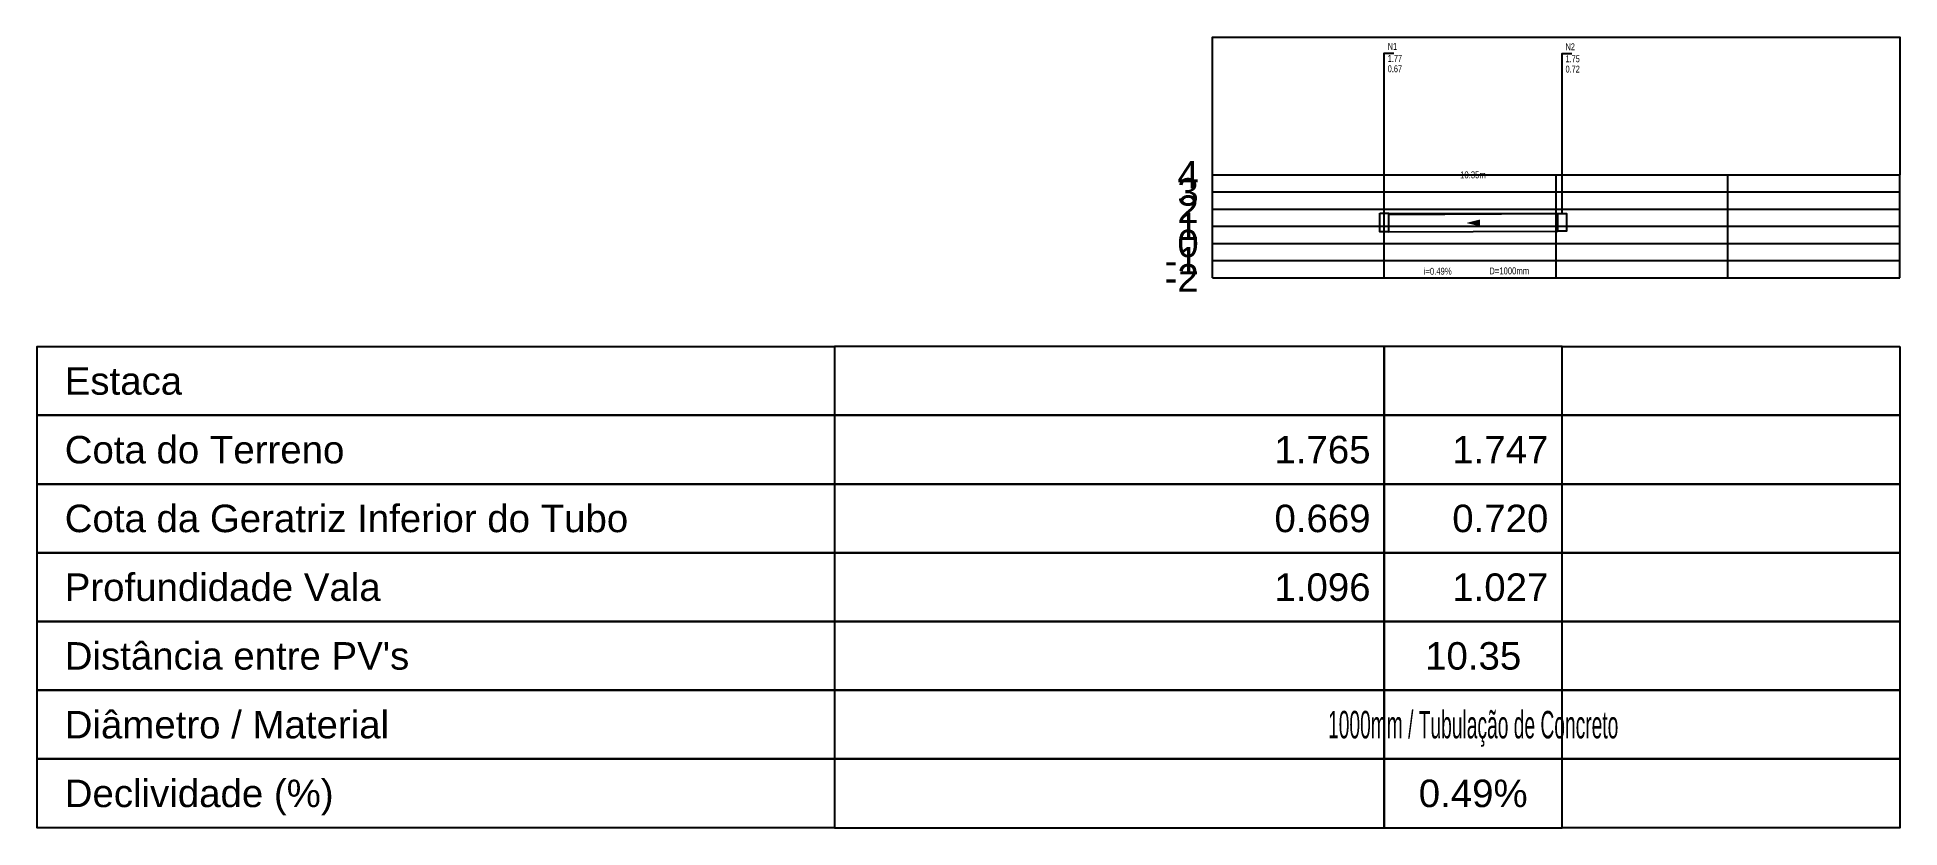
# Model space of a CAD drawing. Extents: x -160 to 364724, y -100 to 7353297.
# Drawn here: x 360064.2 to 360172.6, y 7347535.3 to 7347581.3 of the extents above; entities that cross this region are included whole.
import ezdxf
from ezdxf.enums import TextEntityAlignment as Align

# ---------------------------------------------------------------- set-up
doc = ezdxf.new("R2010")
doc.units = 0
doc.header["$LTSCALE"] = 5
for name, color, linetype in [('PS_IND_COMPRIMENTO', 7, 'Continuous'), ('PS_IND_DIAMETRO', 7, 'Continuous'), ('PS_IND_FLUXO', 3, 'Continuous'), ('PS_IND_INCLINACAO', 7, 'Continuous'), ('PS_PERFIL_CAIXAS', 7, 'Continuous'), ('PS_PERFIL_COTA_LIN', 7, 'Continuous'), ('PS_PERFIL_COTA_TXT', 5, 'Continuous'), ('PS_PERFIL_GRADE', 8, 'Continuous'), ('PS_PERFIL_TERRENO', 3, 'Continuous'), ('PS_PERFIL_TUBO', 7, 'Continuous'), ('PS_PONTOS_IDENTIFICACAO_LIN', 7, 'Continuous'), ('PS_PONTOS_IDENTIFICACAO_TXT', 7, 'Continuous')]:
    doc.layers.add(name, color=color, linetype=linetype)
doc.styles.get("Standard").update_dxf_attribs({"font": 'arial.ttf'})

msp = doc.modelspace()

# ---------------------------------------------------------------- texts
at = {"layer": 'PS_IND_COMPRIMENTO', "width": 0.8}
msp.add_text('10.35m', height=0.4, rotation=0.29387, dxfattribs=at).set_placement((360147.743, 7347573.285), align=Align.MIDDLE_CENTER)
at = {"layer": 'PS_IND_DIAMETRO', "width": 0.8}
msp.add_text('D=1000mm', height=0.4, rotation=0.29387, dxfattribs=at).set_placement((360149.852, 7347567.696), align=Align.MIDDLE_CENTER)
at = {"layer": 'PS_IND_INCLINACAO', "width": 0.8}
msp.add_text('i=0.49%', height=0.4, rotation=0.29387, dxfattribs=at).set_placement((360145.692, 7347567.674), align=Align.MIDDLE_CENTER)
at = {"layer": 'PS_PERFIL_COTA_TXT'}
for s, p in [('Estaca', (360065.783, 7347561.291)), ('Cota do Terreno', (360065.783, 7347557.291)), ('Cota da Geratriz Inferior do Tubo', (360065.783, 7347553.291)), ('Profundidade Vala', (360065.783, 7347549.291)), ("Distância entre PV's", (360065.783, 7347545.291)), ('Diâmetro / Material', (360065.783, 7347541.291)), ('Declividade (%)', (360065.783, 7347537.291))]:
    msp.add_text(s, height=1.6, dxfattribs=at).set_placement(p, align=Align.MIDDLE_LEFT)
for s, p in [('1.765', (360141.783, 7347557.291)), ('1.747', (360152.131, 7347557.291)), ('0.669', (360141.783, 7347553.291)), ('0.720', (360152.131, 7347553.291)), ('1.096', (360141.783, 7347549.291)), ('1.027', (360152.131, 7347549.291))]:
    msp.add_text(s, height=1.6, dxfattribs=at).set_placement(p, align=Align.MIDDLE_RIGHT)
for s, p in [('10.35', (360147.757, 7347545.291)), ('0.49%', (360147.757, 7347537.291))]:
    msp.add_text(s, height=1.6, dxfattribs=at).set_placement(p, align=Align.MIDDLE_CENTER)
at = {"layer": 'PS_PERFIL_COTA_TXT', "width": 0.5}
msp.add_text('1000mm / Tubulação de Concreto', height=1.6, dxfattribs=at).set_placement((360147.757, 7347541.291), align=Align.MIDDLE_CENTER)
at = {"layer": 'PS_PONTOS_IDENTIFICACAO_TXT', "width": 0.7}
for s, p in [('N1', (360142.783, 7347580.556)), ('N2', (360153.131, 7347580.538)), ('0.67', (360142.783, 7347579.256)), ('1.77', (360142.783, 7347579.856)), ('0.72', (360153.131, 7347579.238)), ('1.75', (360153.131, 7347579.838))]:
    msp.add_text(s, height=0.4, dxfattribs=at).set_placement(p)

# ---------------------------------------------------------------- blocks, each defined once
blk = doc.blocks.new('*U710')
at = {"layer": 'PS_PERFIL_GRADE', "linetype": 'Continuous'}
for p, q in [((0, 0), (0, 6)), ((0, 6), (40, 6)), ((10, 0), (10, 6)), ((20, 0), (20, 6)), ((30, 0), (30, 6)), ((40, 0), (40, 6)), ((0, 5), (40, 5)), ((0, 4), (40, 4)), ((0, 3), (40, 3)), ((0, 2), (40, 2)), ((0, 1), (40, 1)), ((0, 0), (40, 0))]:
    blk.add_line(p, q, dxfattribs=at)
blk.add_lwpolyline([(0, 6), (0, 14), (40, 14), (40, 6)], dxfattribs=at)
at = {"layer": 'PS_PERFIL_GRADE'}
for s, p in [('4', (-0.8, 6)), ('3', (-0.8, 5)), ('2', (-0.8, 4)), ('1', (-0.8, 3)), ('0', (-0.8, 2)), ('-1', (-0.8, 1)), ('-2', (-0.8, 0))]:
    blk.add_text(s, height=1.6, dxfattribs=at).set_placement(p, align=Align.MIDDLE_RIGHT)

# ---------------------------------------------------------------- linework, layer by layer
at = {"layer": 'PS_IND_FLUXO'}
msp.add_lwpolyline([(360148.157, 7347570.487, 0.4, 0, 0), (360147.357, 7347570.483, 0, 0, 0)], format="xyseb", dxfattribs=at)
at = {"layer": 'PS_PERFIL_CAIXAS', "linetype": 'Continuous'}
for points in [[(360142.333, 7347571.056), (360142.833, 7347571.056), (360142.833, 7347569.96), (360142.333, 7347569.96)], [(360152.681, 7347571.038), (360153.181, 7347571.038), (360153.181, 7347570.01), (360152.681, 7347570.01)]]:
    msp.add_lwpolyline(points, close=True, dxfattribs=at)
at = {"layer": 'PS_PERFIL_COTA_LIN', "linetype": 'Continuous'}
for points in [[(360110.583, 7347563.291), (360110.583, 7347559.291), (360064.183, 7347559.291), (360064.183, 7347563.291)], [(360110.583, 7347563.291), (360110.583, 7347559.291), (360142.583, 7347559.291), (360142.583, 7347563.291)], [(360142.583, 7347563.291), (360142.583, 7347559.291), (360152.931, 7347559.291), (360152.931, 7347563.291)], [(360172.583, 7347563.291), (360172.583, 7347559.291), (360152.931, 7347559.291), (360152.931, 7347563.291)], [(360110.583, 7347559.291), (360110.583, 7347555.291), (360064.183, 7347555.291), (360064.183, 7347559.291)], [(360110.583, 7347559.291), (360110.583, 7347555.291), (360142.583, 7347555.291), (360142.583, 7347559.291)], [(360142.583, 7347559.291), (360142.583, 7347555.291), (360152.931, 7347555.291), (360152.931, 7347559.291)], [(360172.583, 7347559.291), (360172.583, 7347555.291), (360152.931, 7347555.291), (360152.931, 7347559.291)], [(360110.583, 7347555.291), (360110.583, 7347551.291), (360064.183, 7347551.291), (360064.183, 7347555.291)], [(360110.583, 7347555.291), (360110.583, 7347551.291), (360142.583, 7347551.291), (360142.583, 7347555.291)], [(360142.583, 7347555.291), (360142.583, 7347551.291), (360152.931, 7347551.291), (360152.931, 7347555.291)], [(360172.583, 7347555.291), (360172.583, 7347551.291), (360152.931, 7347551.291), (360152.931, 7347555.291)], [(360110.583, 7347551.291), (360110.583, 7347547.291), (360064.183, 7347547.291), (360064.183, 7347551.291)], [(360110.583, 7347551.291), (360110.583, 7347547.291), (360142.583, 7347547.291), (360142.583, 7347551.291)], [(360142.583, 7347551.291), (360142.583, 7347547.291), (360152.931, 7347547.291), (360152.931, 7347551.291)], [(360172.583, 7347551.291), (360172.583, 7347547.291), (360152.931, 7347547.291), (360152.931, 7347551.291)], [(360110.583, 7347547.291), (360110.583, 7347543.291), (360064.183, 7347543.291), (360064.183, 7347547.291)], [(360110.583, 7347547.291), (360110.583, 7347543.291), (360142.583, 7347543.291), (360142.583, 7347547.291)], [(360142.583, 7347547.291), (360142.583, 7347543.291), (360152.931, 7347543.291), (360152.931, 7347547.291)], [(360172.583, 7347547.291), (360172.583, 7347543.291), (360152.931, 7347543.291), (360152.931, 7347547.291)], [(360110.583, 7347543.291), (360110.583, 7347539.291), (360064.183, 7347539.291), (360064.183, 7347543.291)], [(360110.583, 7347543.291), (360110.583, 7347539.291), (360142.583, 7347539.291), (360142.583, 7347543.291)], [(360142.583, 7347543.291), (360142.583, 7347539.291), (360152.931, 7347539.291), (360152.931, 7347543.291)], [(360172.583, 7347543.291), (360172.583, 7347539.291), (360152.931, 7347539.291), (360152.931, 7347543.291)], [(360110.583, 7347539.291), (360110.583, 7347535.291), (360064.183, 7347535.291), (360064.183, 7347539.291)], [(360110.583, 7347539.291), (360110.583, 7347535.291), (360142.583, 7347535.291), (360142.583, 7347539.291)], [(360142.583, 7347539.291), (360142.583, 7347535.291), (360152.931, 7347535.291), (360152.931, 7347539.291)], [(360172.583, 7347539.291), (360172.583, 7347535.291), (360152.931, 7347535.291), (360152.931, 7347539.291)]]:
    msp.add_lwpolyline(points, close=True, dxfattribs=at)
for points in [[(360142.583, 7347547.291), (360152.931, 7347547.291)], [(360142.583, 7347543.291), (360152.931, 7347543.291)], [(360142.583, 7347543.291), (360152.931, 7347543.291)], [(360142.583, 7347539.291), (360152.931, 7347539.291)], [(360142.583, 7347539.291), (360152.931, 7347539.291)], [(360142.583, 7347535.291), (360152.931, 7347535.291)]]:
    msp.add_lwpolyline(points, dxfattribs=at)
at = {"layer": 'PS_PERFIL_TERRENO', "linetype": 'Continuous'}
msp.add_lwpolyline([(360142.583, 7347571.056), (360152.931, 7347571.038)], dxfattribs=at)
at = {"layer": 'PS_PERFIL_TUBO', "linetype": 'Continuous'}
msp.add_lwpolyline([(360142.833, 7347569.96), (360152.681, 7347570.01), (360152.681, 7347571.01), (360142.833, 7347570.96)], close=True, dxfattribs=at)
at = {"layer": 'PS_PONTOS_IDENTIFICACAO_LIN', "linetype": 'Continuous'}
for points in [[(360142.583, 7347571.056), (360142.583, 7347580.356), (360143.143, 7347580.356)], [(360152.931, 7347571.038), (360152.931, 7347580.338), (360153.491, 7347580.338)]]:
    msp.add_lwpolyline(points, dxfattribs=at)

# ---------------------------------------------------------------- block references
at = {"layer": 'PS_PERFIL_GRADE'}
msp.add_blockref('*U710', (360132.583, 7347567.291), dxfattribs=at)

msp.set_redraw_order([(e.dxf.handle, doc.entitydb.next_handle()) for e in msp.query("TEXT MTEXT ATTDEF DIMENSION ARC_DIMENSION")])  # texts and dimensions are drawn at this point

doc.saveas('drawing.dxf')
